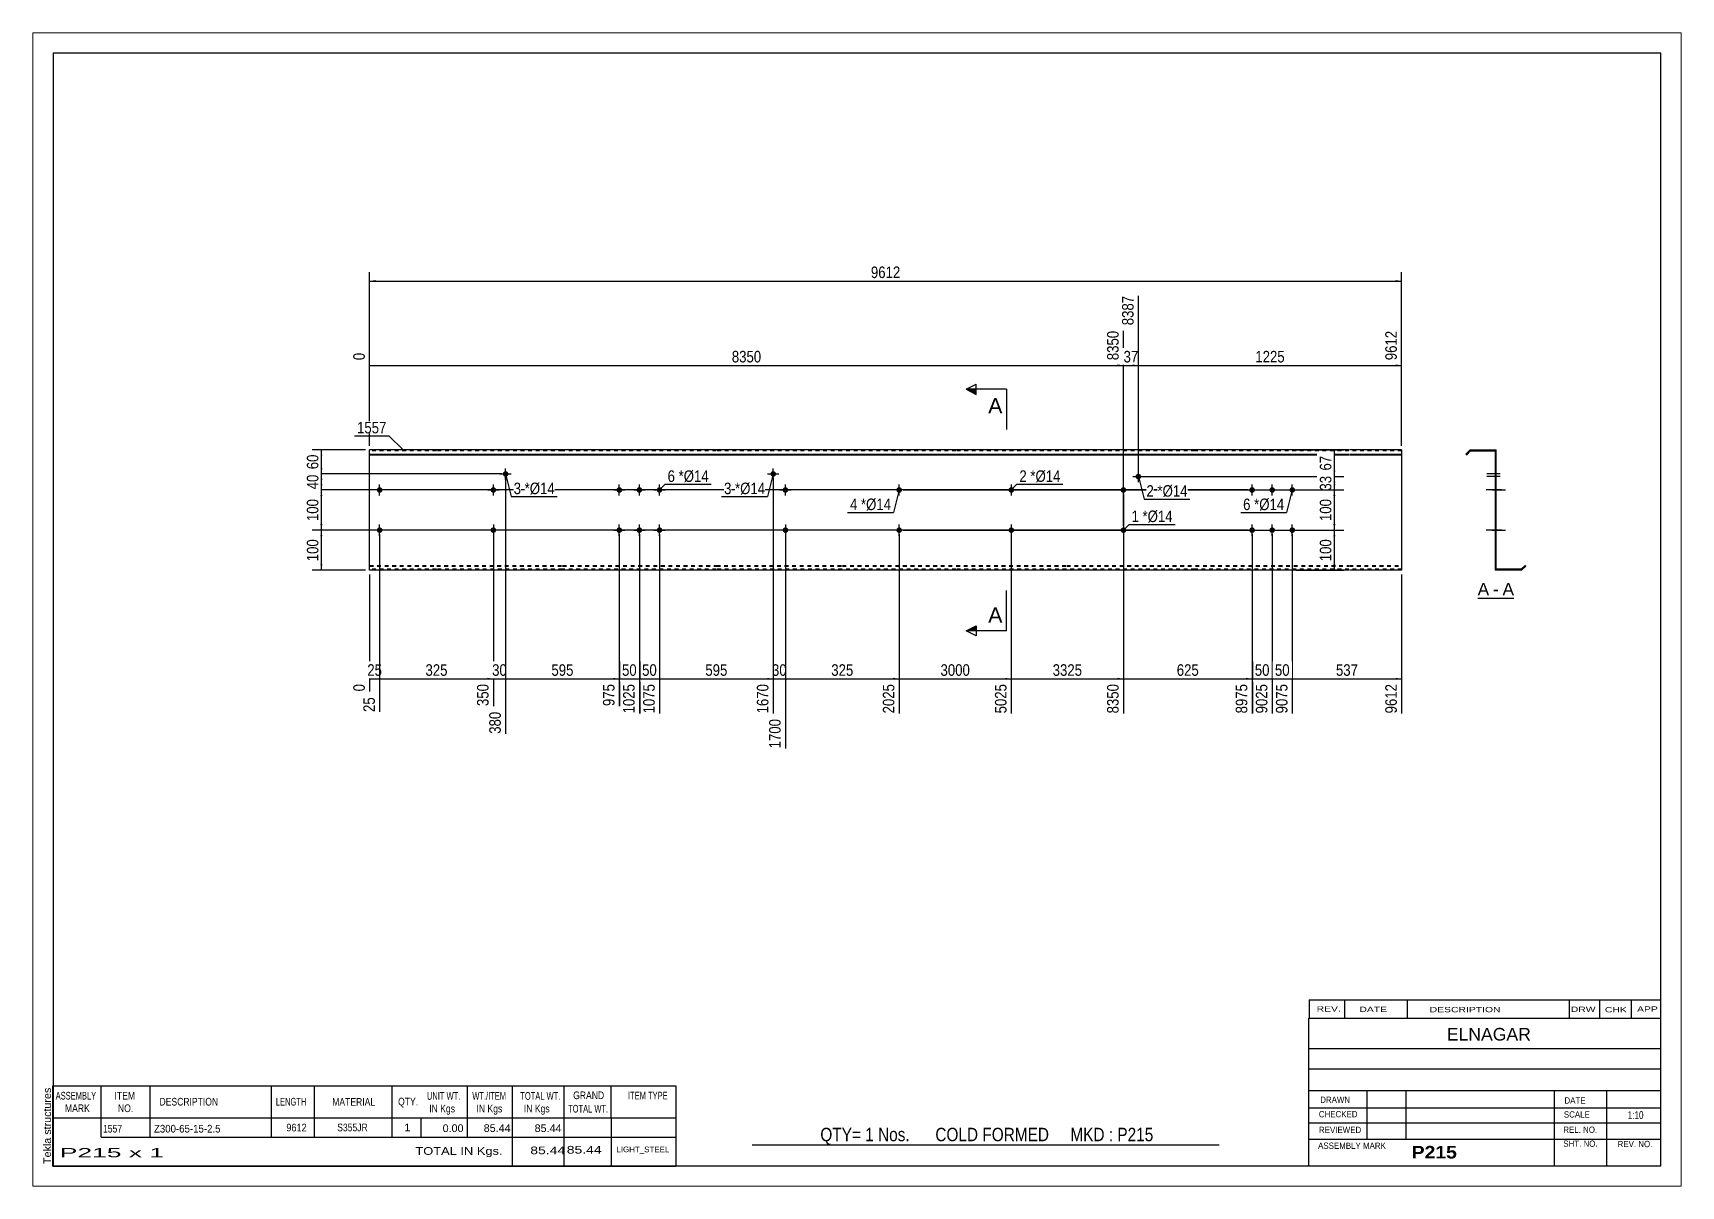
# Paper-space layout 'Layout1' of a CAD drawing. Header units: millimetres. Extents: x 0 to 410, y 0 to 287.
# The model-space entities are those that its viewports show. They can reach past a viewport. Long polylines and large blocks are cut down to what shows.
import ezdxf

# ---------------------------------------------------------------- set-up
doc = ezdxf.new("R2010")
doc.units = ezdxf.units.MM
doc.linetypes.add('DXK_LINE_DOT1', pattern=[1.8814, 0.9407, -0.9407])
doc.layers.add('Viewport layer', color=7, linetype='Continuous', plot=False)
doc.styles.add('Arial', font='ARIAL.TTF', dxfattribs={"height": 0.2})
doc.styles.add('Arial Bold', font='ARIALBD.TTF', dxfattribs={"height": 0.2})
doc.styles.add('Arial Narrow', font='ARIALN.TTF', dxfattribs={"height": 0.2})

# ---------------------------------------------------------------- blocks, each defined once
blk = doc.blocks.new('Unknown-627192077-2045')
at = {"color": 5, "linetype": 'Continuous'}
for p, q in [((321.25, 113.75), (-78.75, 113.75)), ((-78.75, 113.75), (-78.75, -163.25)), ((321.25, -163.25), (321.25, 113.75)), ((-78.75, -163.25), (321.25, -163.25))]:
    blk.add_line(p, q, dxfattribs=at)
at = {"color": 174, "linetype": 'Continuous', "style": 'Arial'}
blk.add_text('Tekla structures', height=1.9102, rotation=90, dxfattribs=at).set_placement((-79.25, -162.75))
blk = doc.blocks.new('Unknown-627192077-12 - 1239')
at = {"color": 7, "linetype": 'Continuous'}
blk.add_line((275.66, -21.95), (284.69, -21.95), dxfattribs=at)
at = {"color": 0, "linetype": 'Continuous'}
blk.add_wipeout([(278.51, -21.2), (278.51, -18), (275.66, -18), (275.66, -21.2)], dxfattribs=at)
blk.add_wipeout([(280.89, -21.2), (280.89, -18), (279.47, -18), (279.47, -21.2)], dxfattribs=at)
at = {"color": 96, "linetype": 'Continuous', "style": 'Arial'}
blk.add_text('A', height=3.06, dxfattribs=at).set_placement((275.66, -21.2))
at = {"color": 0, "linetype": 'Continuous'}
blk.add_wipeout([(284.69, -21.2), (284.69, -18), (281.85, -18), (281.85, -21.2)], dxfattribs=at)
at = {"color": 96, "linetype": 'Continuous', "style": 'Arial'}
for s, p in [('-', (279.47, -21.2)), ('A', (281.85, -21.2))]:
    blk.add_text(s, height=3.06, dxfattribs=at).set_placement(p)
blk = doc.blocks.new('Bolt-627192077-1223 - 1203')
at = {"linetype": 'Continuous'}
blk.add_hatch(color=3, dxfattribs=at).paths.add_polyline_path([(99.71, 8.98, -1), (101.11, 8.98, -1)])
at = {"color": 3, "linetype": 'Continuous'}
for p, q in [((99.01, 8.98), (101.81, 8.98)), ((100.41, 7.58), (100.41, 10.38))]:
    blk.add_line(p, q, dxfattribs=at)
blk = doc.blocks.new('Part-627192077-1218 - 1203')
at = {"color": 2, "linetype": 'Continuous'}
for p, q in [((0, -15), (0, 15)), ((16.6, 15), (0, 15)), ((0, 13.94), (16.6, 13.94)), ((0, 13.76), (16.6, 13.76)), ((47.92, 15), (16.7, 15)), ((16.7, 13.94), (47.92, 13.94)), ((16.7, 13.76), (47.92, 13.76)), ((86.22, 15), (48.02, 15)), ((48.02, 13.94), (86.22, 13.94)), ((48.02, 13.76), (86.22, 13.76)), ((117.54, 15), (86.32, 15)), ((86.32, 13.94), (117.54, 13.94)), ((86.32, 13.76), (117.54, 13.76)), ((145.84, 15), (117.64, 15)), ((117.64, 13.94), (145.84, 13.94)), ((117.64, 13.76), (145.84, 13.76)), ((173.34, 15), (145.94, 15)), ((145.94, 13.94), (173.34, 13.94)), ((145.94, 13.76), (173.34, 13.76)), ((205.35, 15), (173.44, 15)), ((173.44, 13.94), (205.35, 13.94)), ((173.44, 13.76), (205.35, 13.76)), ((243.64, 15), (205.45, 15)), ((205.45, 13.94), (243.64, 13.94)), ((205.45, 13.76), (243.64, 13.76)), ((256.74, 15), (243.74, 15)), ((243.74, 13.94), (256.74, 13.94)), ((243.74, 13.76), (256.74, 13.76)), ((256.74, 15), (256.74, 13.94)), ((256.74, 13.94), (256.74, -15)), ((16.6, -15), (0, -15)), ((47.92, -15), (16.7, -15)), ((86.22, -15), (48.02, -15)), ((117.54, -15), (86.32, -15)), ((145.84, -15), (117.64, -15)), ((173.34, -15), (145.94, -15)), ((205.35, -15), (173.44, -15)), ((243.64, -15), (205.45, -15)), ((256.74, -15), (243.74, -15))]:
    blk.add_line(p, q, dxfattribs=at)
at = {"color": 7, "linetype": 'DXK_LINE_DOT1'}
for p, q in [((16.6, 14.75), (0, 14.75)), ((47.92, 14.75), (16.7, 14.75)), ((86.22, 14.75), (48.02, 14.75)), ((117.54, 14.75), (86.32, 14.75)), ((145.84, 14.75), (117.64, 14.75)), ((173.34, 14.75), (145.94, 14.75)), ((205.35, 14.75), (173.44, 14.75)), ((243.64, 14.75), (205.45, 14.75)), ((256.74, 14.75), (243.74, 14.75)), ((0, -13.76), (16.6, -13.76)), ((0, -13.94), (16.6, -13.94)), ((16.6, -14.75), (0, -14.75)), ((16.7, -13.76), (47.92, -13.76)), ((16.7, -13.94), (47.92, -13.94)), ((47.92, -14.75), (16.7, -14.75)), ((48.02, -13.76), (86.22, -13.76)), ((48.02, -13.94), (86.22, -13.94)), ((86.22, -14.75), (48.02, -14.75)), ((86.32, -13.76), (117.54, -13.76)), ((86.32, -13.94), (117.54, -13.94)), ((117.54, -14.75), (86.32, -14.75)), ((117.64, -13.76), (145.84, -13.76)), ((117.64, -13.94), (145.84, -13.94)), ((145.84, -14.75), (117.64, -14.75)), ((145.94, -13.76), (173.34, -13.76)), ((145.94, -13.94), (173.34, -13.94)), ((173.34, -14.75), (145.94, -14.75)), ((173.44, -13.76), (205.35, -13.76)), ((173.44, -13.94), (205.35, -13.94)), ((205.35, -14.75), (173.44, -14.75)), ((205.45, -13.76), (243.64, -13.76)), ((205.45, -13.94), (243.64, -13.94)), ((243.64, -14.75), (205.45, -14.75)), ((243.74, -13.76), (256.74, -13.76)), ((243.74, -13.94), (256.74, -13.94)), ((256.74, -14.75), (243.74, -14.75))]:
    blk.add_line(p, q, dxfattribs=at)
blk = doc.blocks.new('Bolt-627192077-1219 - 1203')
at = {"linetype": 'Continuous'}
for points in [[(218.84, 5, -1), (220.24, 5, -1)], [(223.84, 5, -1), (225.24, 5, -1)], [(228.84, 5, -1), (230.24, 5, -1)], [(218.84, -5, -1), (220.24, -5, -1)], [(223.84, -5, -1), (225.24, -5, -1)], [(228.84, -5, -1), (230.24, -5, -1)]]:
    blk.add_hatch(color=3, dxfattribs=at).paths.add_polyline_path(points)
at = {"color": 3, "linetype": 'Continuous'}
for p, q in [((218.14, 5), (220.94, 5)), ((219.54, 3.6), (219.54, 6.4)), ((223.14, 5), (225.94, 5)), ((224.54, 3.6), (224.54, 6.4)), ((228.14, 5), (230.94, 5)), ((229.54, 3.6), (229.54, 6.4)), ((219.54, -6.4), (219.54, -3.6)), ((224.54, -6.4), (224.54, -3.6)), ((229.54, -6.4), (229.54, -3.6)), ((218.14, -5), (220.94, -5)), ((223.14, -5), (225.94, -5)), ((228.14, -5), (230.94, -5))]:
    blk.add_line(p, q, dxfattribs=at)
blk = doc.blocks.new('Bolt-627192077-1220 - 1203')
at = {"linetype": 'Continuous'}
blk.add_hatch(color=3, dxfattribs=at).paths.add_polyline_path([(190.55, 8.34, -1), (191.95, 8.34, -1)])
at = {"color": 3, "linetype": 'Continuous'}
for p, q in [((189.85, 8.34), (192.65, 8.34)), ((191.25, 6.94), (191.25, 9.74))]:
    blk.add_line(p, q, dxfattribs=at)
blk = doc.blocks.new('Bolt-627192077-1221 - 1203')
at = {"linetype": 'Continuous'}
blk.add_hatch(color=3, dxfattribs=at).paths.add_polyline_path([(31.49, -5, -1), (30.09, -5, -1)])
at = {"color": 3, "linetype": 'Continuous'}
for p, q in [((30.79, -3.6), (30.79, -6.4)), ((32.19, -5), (29.39, -5))]:
    blk.add_line(p, q, dxfattribs=at)
blk = doc.blocks.new('Bolt-627192077-1222 - 1203')
at = {"linetype": 'Continuous'}
for points in [[(61.42, 5, -1), (62.82, 5, -1)], [(66.42, 5, -1), (67.82, 5, -1)], [(71.42, 5, -1), (72.82, 5, -1)], [(61.42, -5, -1), (62.82, -5, -1)], [(66.42, -5, -1), (67.82, -5, -1)], [(71.42, -5, -1), (72.82, -5, -1)]]:
    blk.add_hatch(color=3, dxfattribs=at).paths.add_polyline_path(points)
at = {"color": 3, "linetype": 'Continuous'}
for p, q in [((60.72, 5), (63.52, 5)), ((62.12, 3.6), (62.12, 6.4)), ((65.72, 5), (68.52, 5)), ((67.12, 3.6), (67.12, 6.4)), ((70.72, 5), (73.52, 5)), ((72.12, 3.6), (72.12, 6.4)), ((62.12, -6.4), (62.12, -3.6)), ((67.12, -6.4), (67.12, -3.6)), ((72.12, -6.4), (72.12, -3.6)), ((60.72, -5), (63.52, -5)), ((65.72, -5), (68.52, -5)), ((70.72, -5), (73.52, -5))]:
    blk.add_line(p, q, dxfattribs=at)
blk = doc.blocks.new('Bolt-627192077-1224 - 1203')
at = {"linetype": 'Continuous'}
blk.add_hatch(color=3, dxfattribs=at).paths.add_polyline_path([(30.09, 5, -1), (31.49, 5, -1)])
at = {"color": 3, "linetype": 'Continuous'}
for p, q in [((29.39, 5), (32.19, 5)), ((30.79, 3.6), (30.79, 6.4))]:
    blk.add_line(p, q, dxfattribs=at)
blk = doc.blocks.new('Bolt-627192077-1225 - 1203')
at = {"linetype": 'Continuous'}
for points in [[(160.34, 5, -1), (158.94, 5, -1)], [(160.34, -5, -1), (158.94, -5, -1)]]:
    blk.add_hatch(color=3, dxfattribs=at).paths.add_polyline_path(points)
at = {"color": 3, "linetype": 'Continuous'}
for p, q in [((161.04, 5), (158.24, 5)), ((159.64, 6.4), (159.64, 3.6)), ((159.64, -3.6), (159.64, -6.4)), ((161.04, -5), (158.24, -5))]:
    blk.add_line(p, q, dxfattribs=at)
blk = doc.blocks.new('Bolt-627192077-1226 - 1203')
at = {"linetype": 'Continuous'}
blk.add_hatch(color=3, dxfattribs=at).paths.add_polyline_path([(33.13, 8.98, -1), (34.53, 8.98, -1)])
at = {"color": 3, "linetype": 'Continuous'}
for p, q in [((32.43, 8.98), (35.23, 8.98)), ((33.83, 7.58), (33.83, 10.38))]:
    blk.add_line(p, q, dxfattribs=at)
blk = doc.blocks.new('Bolt-627192077-1227 - 1203')
at = {"linetype": 'Continuous'}
blk.add_hatch(color=3, dxfattribs=at).paths.add_polyline_path([(102.75, 5, -1), (104.15, 5, -1)])
at = {"color": 3, "linetype": 'Continuous'}
for p, q in [((102.05, 5), (104.85, 5)), ((103.45, 3.6), (103.45, 6.4))]:
    blk.add_line(p, q, dxfattribs=at)
blk = doc.blocks.new('Bolt-627192077-1228 - 1203')
at = {"linetype": 'Continuous'}
blk.add_hatch(color=3, dxfattribs=at).paths.add_polyline_path([(104.15, -5, -1), (102.75, -5, -1)])
at = {"color": 3, "linetype": 'Continuous'}
for p, q in [((103.45, -3.6), (103.45, -6.4)), ((104.85, -5), (102.05, -5))]:
    blk.add_line(p, q, dxfattribs=at)
blk = doc.blocks.new('Bolt-627192077-1229 - 1203')
at = {"linetype": 'Continuous'}
for points in [[(1.8, 5, -1), (3.2, 5, -1)], [(131.04, 5, -1), (132.44, 5, -1)]]:
    blk.add_hatch(color=3, dxfattribs=at).paths.add_polyline_path(points)
at = {"color": 3, "linetype": 'Continuous'}
for p, q in [((3.9, 5), (1.1, 5)), ((2.5, 3.6), (2.5, 6.4)), ((133.14, 5), (130.34, 5)), ((131.74, 3.6), (131.74, 6.4))]:
    blk.add_line(p, q, dxfattribs=at)
blk = doc.blocks.new('Bolt-627192077-1230 - 1203')
at = {"linetype": 'Continuous'}
for points in [[(1.8, -5, -1), (3.2, -5, -1)], [(131.04, -5, -1), (132.44, -5, -1)]]:
    blk.add_hatch(color=3, dxfattribs=at).paths.add_polyline_path(points)
at = {"color": 3, "linetype": 'Continuous'}
for p, q in [((2.5, -6.4), (2.5, -3.6)), ((131.74, -6.4), (131.74, -3.6)), ((3.9, -5), (1.1, -5)), ((133.14, -5), (130.34, -5))]:
    blk.add_line(p, q, dxfattribs=at)
blk = doc.blocks.new('Bolt-627192077-1231 - 1203')
at = {"linetype": 'Continuous'}
blk.add_hatch(color=3, dxfattribs=at).paths.add_polyline_path([(186.83, 5, -1), (188.23, 5, -1)])
at = {"color": 3, "linetype": 'Continuous'}
for p, q in [((186.13, 5), (188.93, 5)), ((187.53, 3.6), (187.53, 6.4))]:
    blk.add_line(p, q, dxfattribs=at)
blk = doc.blocks.new('Bolt-627192077-1232 - 1203')
at = {"linetype": 'Continuous'}
blk.add_hatch(color=3, dxfattribs=at).paths.add_polyline_path([(188.23, -5, -1), (186.83, -5, -1)])
at = {"color": 3, "linetype": 'Continuous'}
for p, q in [((187.53, -3.6), (187.53, -6.4)), ((188.93, -5), (186.13, -5))]:
    blk.add_line(p, q, dxfattribs=at)
blk = doc.blocks.new('Part-627192077-1241 - 1239')
at = {"color": 2, "linetype": 'Continuous'}
for p, q in [((273.8, 15), (272.74, 13.94)), ((272.74, 13.94), (272.92, 13.76)), ((272.92, 13.76), (273.91, 14.75)), ((273.8, 15), (280.3, 15)), ((273.91, 14.75), (280.05, 14.75)), ((280.05, 14.75), (280.05, -15)), ((280.3, -14.75), (280.3, 15)), ((286.55, -15), (280.05, -15)), ((286.45, -14.75), (280.3, -14.75)), ((287.44, -13.76), (286.45, -14.75)), ((286.55, -15), (287.61, -13.94)), ((287.61, -13.94), (287.44, -13.76))]:
    blk.add_line(p, q, dxfattribs=at)
blk = doc.blocks.new('Bolt-627192077-1242 - 1239')
at = {"linetype": 'Continuous'}
for points in [[(280.05, 5.7), (280.05, 4.3), (280.3, 4.3), (280.3, 5.7)], [(280.05, 5.7), (280.05, 4.3), (280.3, 4.3), (280.3, 5.7)], [(280.05, 5.7), (280.05, 4.3), (280.3, 4.3), (280.3, 5.7)], [(280.05, -4.3), (280.05, -5.7), (280.3, -5.7), (280.3, -4.3)], [(280.05, -4.3), (280.05, -5.7), (280.3, -5.7), (280.3, -4.3)], [(280.05, -4.3), (280.05, -5.7), (280.3, -5.7), (280.3, -4.3)]]:
    blk.add_hatch(color=3, dxfattribs=at).paths.add_polyline_path(points)
at = {"color": 3, "linetype": 'Continuous'}
for p, q in [((281.6, 5), (277.8, 5)), ((281.6, 5), (277.8, 5)), ((281.6, 5), (277.8, 5)), ((280.3, 5.7), (280.05, 5.7)), ((280.3, 5.7), (280.05, 5.7)), ((280.3, 5.7), (280.05, 5.7)), ((280.3, 4.3), (280.05, 4.3)), ((280.3, 4.3), (280.05, 4.3)), ((280.3, 4.3), (280.05, 4.3)), ((281.6, -5), (277.8, -5)), ((281.6, -5), (277.8, -5)), ((281.6, -5), (277.8, -5)), ((280.3, -4.3), (280.05, -4.3)), ((280.3, -4.3), (280.05, -4.3)), ((280.3, -4.3), (280.05, -4.3)), ((280.3, -5.7), (280.05, -5.7)), ((280.3, -5.7), (280.05, -5.7)), ((280.3, -5.7), (280.05, -5.7))]:
    blk.add_line(p, q, dxfattribs=at)
blk = doc.blocks.new('Bolt-627192077-1243 - 1239')
at = {"linetype": 'Continuous'}
blk.add_hatch(color=3, dxfattribs=at).paths.add_polyline_path([(280.05, 9.04), (280.05, 7.64), (280.3, 7.64), (280.3, 9.04)])
at = {"color": 3, "linetype": 'Continuous'}
for p, q in [((281.25, 8.34), (277.95, 8.34)), ((280.3, 9.04), (280.05, 9.04)), ((280.3, 7.64), (280.05, 7.64))]:
    blk.add_line(p, q, dxfattribs=at)
blk = doc.blocks.new('Bolt-627192077-1244 - 1239')
at = {"linetype": 'Continuous'}
blk.add_hatch(color=3, dxfattribs=at).paths.add_polyline_path([(280.3, -5.7), (280.3, -4.3), (280.05, -4.3), (280.05, -5.7)])
at = {"color": 3, "linetype": 'Continuous'}
for p, q in [((280.3, -4.3), (280.05, -4.3)), ((281.1, -5), (280.05, -5)), ((280.3, -5.7), (280.05, -5.7))]:
    blk.add_line(p, q, dxfattribs=at)
blk = doc.blocks.new('Bolt-627192077-1245 - 1239')
at = {"linetype": 'Continuous'}
for points in [[(280.05, 5.7), (280.05, 4.3), (280.3, 4.3), (280.3, 5.7)], [(280.05, 5.7), (280.05, 4.3), (280.3, 4.3), (280.3, 5.7)], [(280.05, 5.7), (280.05, 4.3), (280.3, 4.3), (280.3, 5.7)], [(280.05, -4.3), (280.05, -5.7), (280.3, -5.7), (280.3, -4.3)], [(280.05, -4.3), (280.05, -5.7), (280.3, -5.7), (280.3, -4.3)], [(280.05, -4.3), (280.05, -5.7), (280.3, -5.7), (280.3, -4.3)]]:
    blk.add_hatch(color=3, dxfattribs=at).paths.add_polyline_path(points)
at = {"color": 3, "linetype": 'Continuous'}
for p, q in [((281.6, 5), (277.8, 5)), ((281.6, 5), (277.8, 5)), ((281.6, 5), (277.8, 5)), ((280.3, 5.7), (280.05, 5.7)), ((280.3, 5.7), (280.05, 5.7)), ((280.3, 5.7), (280.05, 5.7)), ((280.3, 4.3), (280.05, 4.3)), ((280.3, 4.3), (280.05, 4.3)), ((280.3, 4.3), (280.05, 4.3)), ((281.6, -5), (277.8, -5)), ((281.6, -5), (277.8, -5)), ((281.6, -5), (277.8, -5)), ((280.3, -4.3), (280.05, -4.3)), ((280.3, -4.3), (280.05, -4.3)), ((280.3, -4.3), (280.05, -4.3)), ((280.3, -5.7), (280.05, -5.7)), ((280.3, -5.7), (280.05, -5.7)), ((280.3, -5.7), (280.05, -5.7))]:
    blk.add_line(p, q, dxfattribs=at)
blk = doc.blocks.new('Bolt-627192077-1246 - 1239')
at = {"linetype": 'Continuous'}
blk.add_hatch(color=3, dxfattribs=at).paths.add_polyline_path([(280.05, 9.68), (280.05, 8.28), (280.3, 8.28), (280.3, 9.68)])
at = {"color": 3, "linetype": 'Continuous'}
for p, q in [((281.23, 8.98), (277.93, 8.98)), ((280.3, 9.68), (280.05, 9.68)), ((280.3, 8.28), (280.05, 8.28))]:
    blk.add_line(p, q, dxfattribs=at)
blk = doc.blocks.new('Bolt-627192077-1247 - 1239')
at = {"linetype": 'Continuous'}
blk.add_hatch(color=3, dxfattribs=at).paths.add_polyline_path([(280.05, 5.7), (280.05, 4.3), (280.3, 4.3), (280.3, 5.7)])
at = {"color": 3, "linetype": 'Continuous'}
for p, q in [((281.23, 5), (277.93, 5)), ((280.3, 5.7), (280.05, 5.7)), ((280.3, 4.3), (280.05, 4.3))]:
    blk.add_line(p, q, dxfattribs=at)
blk = doc.blocks.new('Bolt-627192077-1248 - 1239')
at = {"linetype": 'Continuous'}
for points in [[(280.3, 4.3), (280.3, 5.7), (280.05, 5.7), (280.05, 4.3)], [(280.3, -5.7), (280.3, -4.3), (280.05, -4.3), (280.05, -5.7)]]:
    blk.add_hatch(color=3, dxfattribs=at).paths.add_polyline_path(points)
at = {"color": 3, "linetype": 'Continuous'}
for p, q in [((280.3, 5), (278.05, 5)), ((280.3, 5.7), (280.05, 5.7)), ((280.3, 4.3), (280.05, 4.3)), ((280.3, -5), (278.05, -5)), ((280.3, -4.3), (280.05, -4.3)), ((280.3, -5.7), (280.05, -5.7))]:
    blk.add_line(p, q, dxfattribs=at)
blk = doc.blocks.new('Bolt-627192077-1249 - 1239')
at = {"linetype": 'Continuous'}
blk.add_hatch(color=3, dxfattribs=at).paths.add_polyline_path([(280.05, 9.68), (280.05, 8.28), (280.3, 8.28), (280.3, 9.68)])
at = {"color": 3, "linetype": 'Continuous'}
for p, q in [((281.23, 8.98), (277.93, 8.98)), ((280.3, 9.68), (280.05, 9.68)), ((280.3, 8.28), (280.05, 8.28))]:
    blk.add_line(p, q, dxfattribs=at)
blk = doc.blocks.new('Bolt-627192077-1250 - 1239')
at = {"linetype": 'Continuous'}
blk.add_hatch(color=3, dxfattribs=at).paths.add_polyline_path([(280.05, 5.7), (280.05, 4.3), (280.3, 4.3), (280.3, 5.7)])
at = {"color": 3, "linetype": 'Continuous'}
for p, q in [((281.23, 5), (277.93, 5)), ((280.3, 5.7), (280.05, 5.7)), ((280.3, 4.3), (280.05, 4.3))]:
    blk.add_line(p, q, dxfattribs=at)
blk = doc.blocks.new('Bolt-627192077-1251 - 1239')
at = {"linetype": 'Continuous'}
blk.add_hatch(color=3, dxfattribs=at).paths.add_polyline_path([(280.3, -5.7), (280.3, -4.3), (280.05, -4.3), (280.05, -5.7)])
at = {"color": 3, "linetype": 'Continuous'}
for p, q in [((280.3, -4.3), (280.05, -4.3)), ((281.1, -5), (280.05, -5)), ((280.3, -5.7), (280.05, -5.7))]:
    blk.add_line(p, q, dxfattribs=at)
blk = doc.blocks.new('Bolt-627192077-1252 - 1239')
at = {"linetype": 'Continuous'}
blk.add_hatch(color=3, dxfattribs=at).paths.add_polyline_path([(280.05, 5.7), (280.05, 4.3), (280.3, 4.3), (280.3, 5.7)])
blk.add_hatch(color=3, dxfattribs=at).paths.add_polyline_path([(280.05, 5.7), (280.05, 4.3), (280.3, 4.3), (280.3, 5.7)])
at = {"color": 3, "linetype": 'Continuous'}
for p, q in [((279.25, 5), (282.55, 5)), ((279.25, 5), (282.55, 5)), ((280.05, 5.7), (280.3, 5.7)), ((280.05, 5.7), (280.3, 5.7)), ((280.05, 4.3), (280.3, 4.3)), ((280.05, 4.3), (280.3, 4.3))]:
    blk.add_line(p, q, dxfattribs=at)
blk = doc.blocks.new('Bolt-627192077-1253 - 1239')
at = {"linetype": 'Continuous'}
blk.add_hatch(color=3, dxfattribs=at).paths.add_polyline_path([(280.05, -4.3), (280.05, -5.7), (280.3, -5.7), (280.3, -4.3)])
blk.add_hatch(color=3, dxfattribs=at).paths.add_polyline_path([(280.05, -4.3), (280.05, -5.7), (280.3, -5.7), (280.3, -4.3)])
at = {"color": 3, "linetype": 'Continuous'}
for p, q in [((279.25, -5), (282.55, -5)), ((279.25, -5), (282.55, -5)), ((280.05, -4.3), (280.3, -4.3)), ((280.05, -4.3), (280.3, -4.3)), ((280.05, -5.7), (280.3, -5.7)), ((280.05, -5.7), (280.3, -5.7))]:
    blk.add_line(p, q, dxfattribs=at)
blk = doc.blocks.new('Bolt-627192077-1254 - 1239')
at = {"linetype": 'Continuous'}
blk.add_hatch(color=3, dxfattribs=at).paths.add_polyline_path([(280.05, 5.7), (280.05, 4.3), (280.3, 4.3), (280.3, 5.7)])
at = {"color": 3, "linetype": 'Continuous'}
for p, q in [((281.25, 5), (277.95, 5)), ((280.3, 5.7), (280.05, 5.7)), ((280.3, 4.3), (280.05, 4.3))]:
    blk.add_line(p, q, dxfattribs=at)
blk = doc.blocks.new('Bolt-627192077-1255 - 1239')
at = {"linetype": 'Continuous'}
blk.add_hatch(color=3, dxfattribs=at).paths.add_polyline_path([(280.3, -5.7), (280.3, -4.3), (280.05, -4.3), (280.05, -5.7)])
at = {"color": 3, "linetype": 'Continuous'}
for p, q in [((280.3, -4.3), (280.05, -4.3)), ((281.1, -5), (280.05, -5)), ((280.3, -5.7), (280.05, -5.7))]:
    blk.add_line(p, q, dxfattribs=at)
blk = doc.blocks.new('StraightDimension-627192077-1279 - 1203')
at = {"linetype": 'Continuous'}
blk.add_hatch(color=7, dxfattribs=at).paths.add_polyline_path([(70.62, -41.75), (72.12, -42), (70.62, -42.25)])
at = {"color": 7, "linetype": 'Continuous'}
for p, q in [((67.12, -6), (67.12, -50.61)), ((72.12, -6), (72.12, -50.61)), ((67.12, -42), (72.12, -42))]:
    blk.add_line(p, q, dxfattribs=at)
at = {"color": 0}
blk.add_wipeout([(72.05, -41.85), (72.05, -37.65), (67.19, -37.65), (67.19, -41.85)], dxfattribs=at)
at = {"color": 0, "linetype": 'Continuous'}
blk.add_wipeout([(71.52, -42.7), (67.32, -42.7), (67.32, -51.21), (71.52, -51.21)], dxfattribs=at)
at = {"color": 3, "style": 'Arial Narrow'}
blk.add_text('50', height=2.863, dxfattribs=at).set_placement((67.79, -41.25))
at = {"color": 3, "linetype": 'Continuous', "style": 'Arial Narrow'}
blk.add_text('1075', height=2.863, rotation=90.0002, dxfattribs=at).set_placement((70.92, -50.61))
blk = doc.blocks.new('StraightDimension-627192077-1353 - 1203')
at = {"linetype": 'Continuous'}
for points in [[(-12.25, 3.5), (-12, 5), (-11.75, 3.5)], [(-11.75, -3.5), (-12, -5), (-12.25, -3.5)]]:
    blk.add_hatch(color=7, dxfattribs=at).paths.add_polyline_path(points)
at = {"color": 7, "linetype": 'Continuous'}
for p, q in [((218.54, 5), (-14.25, 5)), ((-12, -5), (-12, 5)), ((218.54, -5), (-14.25, -5))]:
    blk.add_line(p, q, dxfattribs=at)
at = {"color": 0}
blk.add_wipeout([(-12.15, 3.34), (-16.35, 3.34), (-16.35, -3.34), (-12.15, -3.34)], dxfattribs=at)
at = {"color": 3, "style": 'Arial Narrow'}
blk.add_text('100', height=2.863, rotation=90.0002, dxfattribs=at).set_placement((-12.75, -2.74))
blk = doc.blocks.new('StraightDimension-627192077-1284 - 1203')
at = {"linetype": 'Continuous'}
blk.add_hatch(color=7, dxfattribs=at).paths.add_polyline_path([(1, -41.75), (2.5, -42), (1, -42.25)])
at = {"color": 7, "linetype": 'Continuous'}
for p, q in [((2.5, -6), (2.5, -50.26)), ((0, -16), (0, -45.13)), ((0, -42), (2.5, -42))]:
    blk.add_line(p, q, dxfattribs=at)
at = {"color": 0}
blk.add_wipeout([(3.68, -41.85), (3.68, -37.65), (-1.18, -37.65), (-1.18, -41.85)], dxfattribs=at)
at = {"color": 0, "linetype": 'Continuous'}
blk.add_wipeout([(1.9, -46), (-2.3, -46), (-2.3, -50.86), (1.9, -50.86)], dxfattribs=at)
blk.add_wipeout([(-0.6, -42.7), (-4.8, -42.7), (-4.8, -45.73), (-0.6, -45.73)], dxfattribs=at)
at = {"color": 3, "style": 'Arial Narrow'}
blk.add_text('25', height=2.863, dxfattribs=at).set_placement((-0.58, -41.25))
at = {"color": 3, "linetype": 'Continuous', "style": 'Arial Narrow'}
for s, height, p in [('0', 2.86, (-1.2, -45.13)), ('25', 2.863, (1.3, -50.26))]:
    blk.add_text(s, height=height, rotation=90.0002, dxfattribs=at).set_placement(p)
blk = doc.blocks.new('StraightDimension-627192077-1283 - 1203')
at = {"linetype": 'Continuous'}
blk.add_hatch(color=7, dxfattribs=at).paths.add_polyline_path([(29.29, -41.75), (30.79, -42), (29.29, -42.25)])
at = {"color": 7, "linetype": 'Continuous'}
for p, q in [((2.5, -6), (2.5, -50.26)), ((30.79, -6), (30.79, -48.78)), ((2.5, -42), (30.79, -42))]:
    blk.add_line(p, q, dxfattribs=at)
at = {"color": 0}
blk.add_wipeout([(19.99, -41.85), (19.99, -37.65), (13.3, -37.65), (13.3, -41.85)], dxfattribs=at)
at = {"color": 0, "linetype": 'Continuous'}
blk.add_wipeout([(30.19, -42.7), (25.99, -42.7), (25.99, -49.38), (30.19, -49.38)], dxfattribs=at)
at = {"color": 3, "style": 'Arial Narrow'}
blk.add_text('325', height=2.863, dxfattribs=at).set_placement((13.9, -41.25))
at = {"color": 3, "linetype": 'Continuous', "style": 'Arial Narrow'}
blk.add_text('350', height=2.863, rotation=90.0002, dxfattribs=at).set_placement((29.59, -48.78))
blk = doc.blocks.new('StraightDimension-627192077-1282 - 1203')
at = {"linetype": 'Continuous'}
blk.add_hatch(color=7, dxfattribs=at).paths.add_polyline_path([(32.33, -41.75), (33.83, -42), (32.33, -42.25)])
at = {"color": 7, "linetype": 'Continuous'}
for p, q in [((33.83, 7.98), (33.83, -55.68)), ((30.79, -6), (30.79, -48.78)), ((30.79, -42), (33.83, -42))]:
    blk.add_line(p, q, dxfattribs=at)
at = {"color": 0}
blk.add_wipeout([(34.74, -41.85), (34.74, -37.65), (29.88, -37.65), (29.88, -41.85)], dxfattribs=at)
at = {"color": 0, "linetype": 'Continuous'}
blk.add_wipeout([(33.23, -49.6), (29.03, -49.6), (29.03, -56.28), (33.23, -56.28)], dxfattribs=at)
at = {"color": 3, "style": 'Arial Narrow'}
blk.add_text('30', height=2.863, dxfattribs=at).set_placement((30.48, -41.25))
at = {"color": 3, "linetype": 'Continuous', "style": 'Arial Narrow'}
blk.add_text('380', height=2.863, rotation=90.0002, dxfattribs=at).set_placement((32.63, -55.68))
blk = doc.blocks.new('StraightDimension-627192077-1280 - 1203')
at = {"linetype": 'Continuous'}
blk.add_hatch(color=7, dxfattribs=at).paths.add_polyline_path([(65.62, -41.75), (67.12, -42), (65.62, -42.25)])
at = {"color": 7, "linetype": 'Continuous'}
for p, q in [((62.12, -6), (62.12, -48.78)), ((67.12, -6), (67.12, -50.61)), ((62.12, -42), (67.12, -42))]:
    blk.add_line(p, q, dxfattribs=at)
at = {"color": 0}
blk.add_wipeout([(67.05, -41.85), (67.05, -37.65), (62.19, -37.65), (62.19, -41.85)], dxfattribs=at)
at = {"color": 0, "linetype": 'Continuous'}
blk.add_wipeout([(66.52, -42.7), (62.32, -42.7), (62.32, -51.21), (66.52, -51.21)], dxfattribs=at)
at = {"color": 3, "style": 'Arial Narrow'}
blk.add_text('50', height=2.863, dxfattribs=at).set_placement((62.79, -41.25))
at = {"color": 3, "linetype": 'Continuous', "style": 'Arial Narrow'}
blk.add_text('1025', height=2.863, rotation=90.0002, dxfattribs=at).set_placement((65.92, -50.61))
blk = doc.blocks.new('StraightDimension-627192077-1354 - 1203')
at = {"linetype": 'Continuous'}
for points in [[(-12.25, -6.5), (-12, -5), (-11.75, -6.5)], [(-11.75, -13.5), (-12, -15), (-12.25, -13.5)]]:
    blk.add_hatch(color=7, dxfattribs=at).paths.add_polyline_path(points)
at = {"color": 7, "linetype": 'Continuous'}
for p, q in [((218.54, -5), (-14.25, -5)), ((-12, -15), (-12, -5)), ((-1, -15), (-14.25, -15))]:
    blk.add_line(p, q, dxfattribs=at)
at = {"color": 0}
blk.add_wipeout([(-12.15, -6.66), (-16.35, -6.66), (-16.35, -13.34), (-12.15, -13.34)], dxfattribs=at)
at = {"color": 3, "style": 'Arial Narrow'}
blk.add_text('100', height=2.863, rotation=90.0002, dxfattribs=at).set_placement((-12.75, -12.74))
blk = doc.blocks.new('StraightDimension-627192077-1395 - 1203')
at = {"linetype": 'Continuous'}
for points in [[(1.5, 56.75), (0, 57), (1.5, 57.25)], [(255.24, 57.25), (256.74, 57), (255.24, 56.75)]]:
    blk.add_hatch(color=7, dxfattribs=at).paths.add_polyline_path(points)
at = {"color": 7, "linetype": 'Continuous'}
for p, q in [((0, 16), (0, 59.25)), ((256.74, 16), (256.74, 59.25)), ((0, 57), (256.74, 57))]:
    blk.add_line(p, q, dxfattribs=at)
at = {"color": 0}
blk.add_wipeout([(132.63, 57.15), (132.63, 61.35), (124.11, 61.35), (124.11, 57.15)], dxfattribs=at)
at = {"color": 3, "style": 'Arial Narrow'}
blk.add_text('9612', height=2.863, dxfattribs=at).set_placement((124.71, 57.75))
blk = doc.blocks.new('StraightDimension-627192077-1277 - 1203')
at = {"linetype": 'Continuous'}
blk.add_hatch(color=7, dxfattribs=at).paths.add_polyline_path([(101.95, -41.75), (103.45, -42), (101.95, -42.25)])
at = {"color": 7, "linetype": 'Continuous'}
for p, q in [((100.41, 7.98), (100.41, -50.61)), ((103.45, -6), (103.45, -59.31)), ((100.41, -42), (103.45, -42))]:
    blk.add_line(p, q, dxfattribs=at)
at = {"color": 0}
blk.add_wipeout([(104.36, -41.85), (104.36, -37.65), (99.5, -37.65), (99.5, -41.85)], dxfattribs=at)
at = {"color": 0, "linetype": 'Continuous'}
blk.add_wipeout([(102.84, -51.4), (98.64, -51.4), (98.64, -59.91), (102.84, -59.91)], dxfattribs=at)
at = {"color": 3, "style": 'Arial Narrow'}
blk.add_text('30', height=2.863, dxfattribs=at).set_placement((100.1, -41.25))
at = {"color": 3, "linetype": 'Continuous', "style": 'Arial Narrow'}
blk.add_text('1700', height=2.863, rotation=90.0002, dxfattribs=at).set_placement((102.25, -59.31))
blk = doc.blocks.new('StraightDimension-627192077-1281 - 1203')
at = {"linetype": 'Continuous'}
blk.add_hatch(color=7, dxfattribs=at).paths.add_polyline_path([(60.62, -41.75), (62.12, -42), (60.62, -42.25)])
at = {"color": 7, "linetype": 'Continuous'}
for p, q in [((33.83, 7.98), (33.83, -55.68)), ((62.12, -6), (62.12, -48.78)), ((33.83, -42), (62.12, -42))]:
    blk.add_line(p, q, dxfattribs=at)
at = {"color": 0}
blk.add_wipeout([(51.31, -41.85), (51.31, -37.65), (44.63, -37.65), (44.63, -41.85)], dxfattribs=at)
at = {"color": 0, "linetype": 'Continuous'}
blk.add_wipeout([(61.52, -42.7), (57.32, -42.7), (57.32, -49.38), (61.52, -49.38)], dxfattribs=at)
at = {"color": 3, "style": 'Arial Narrow'}
blk.add_text('595', height=2.863, dxfattribs=at).set_placement((45.23, -41.25))
at = {"color": 3, "linetype": 'Continuous', "style": 'Arial Narrow'}
blk.add_text('975', height=2.863, rotation=90.0002, dxfattribs=at).set_placement((60.92, -48.78))
blk = doc.blocks.new('StraightDimension-627192077-1274 - 1203')
at = {"linetype": 'Continuous'}
blk.add_hatch(color=7, dxfattribs=at).paths.add_polyline_path([(186.03, -41.75), (187.53, -42), (186.03, -42.25)])
at = {"color": 7, "linetype": 'Continuous'}
for p, q in [((187.53, 4), (187.53, -50.61)), ((159.64, -6), (159.64, -50.61)), ((159.64, -42), (187.53, -42))]:
    blk.add_line(p, q, dxfattribs=at)
at = {"color": 0}
blk.add_wipeout([(177.84, -41.85), (177.84, -37.65), (169.33, -37.65), (169.33, -41.85)], dxfattribs=at)
at = {"color": 0, "linetype": 'Continuous'}
blk.add_wipeout([(186.93, -42.7), (182.73, -42.7), (182.73, -51.21), (186.93, -51.21)], dxfattribs=at)
at = {"color": 3, "style": 'Arial Narrow'}
blk.add_text('3325', height=2.863, dxfattribs=at).set_placement((169.93, -41.25))
at = {"color": 3, "linetype": 'Continuous', "style": 'Arial Narrow'}
blk.add_text('8350', height=2.863, rotation=90.0002, dxfattribs=at).set_placement((186.33, -50.61))
blk = doc.blocks.new('StraightDimension-627192077-1351 - 1203')
at = {"linetype": 'Continuous'}
for points in [[(-12.25, 13.5), (-12, 15), (-11.75, 13.5)], [(-11.75, 10.48), (-12, 8.98), (-12.25, 10.48)]]:
    blk.add_hatch(color=7, dxfattribs=at).paths.add_polyline_path(points)
at = {"color": 7, "linetype": 'Continuous'}
for p, q in [((-1, 15), (-14.25, 15)), ((-12, 8.98), (-12, 15)), ((32.83, 8.98), (-14.25, 8.98))]:
    blk.add_line(p, q, dxfattribs=at)
at = {"color": 0}
blk.add_wipeout([(-12.15, 14.42), (-16.35, 14.42), (-16.35, 9.56), (-12.15, 9.56)], dxfattribs=at)
at = {"color": 3, "style": 'Arial Narrow'}
blk.add_text('60', height=2.863, rotation=90.0002, dxfattribs=at).set_placement((-12.75, 10.16))
blk = doc.blocks.new('StraightDimension-627192077-1272 - 1203')
at = {"linetype": 'Continuous'}
blk.add_hatch(color=7, dxfattribs=at).paths.add_polyline_path([(223.04, -41.75), (224.54, -42), (223.04, -42.25)])
at = {"color": 7, "linetype": 'Continuous'}
for p, q in [((219.54, -6), (219.54, -50.61)), ((224.54, -6), (224.54, -50.61)), ((219.54, -42), (224.54, -42))]:
    blk.add_line(p, q, dxfattribs=at)
at = {"color": 0}
blk.add_wipeout([(224.47, -41.85), (224.47, -37.65), (219.62, -37.65), (219.62, -41.85)], dxfattribs=at)
at = {"color": 0, "linetype": 'Continuous'}
blk.add_wipeout([(223.94, -42.7), (219.74, -42.7), (219.74, -51.21), (223.94, -51.21)], dxfattribs=at)
at = {"color": 3, "style": 'Arial Narrow'}
blk.add_text('50', height=2.863, dxfattribs=at).set_placement((220.22, -41.25))
at = {"color": 3, "linetype": 'Continuous', "style": 'Arial Narrow'}
blk.add_text('9025', height=2.863, rotation=90.0002, dxfattribs=at).set_placement((223.34, -50.61))
blk = doc.blocks.new('StraightDimension-627192077-1341 - 1203')
at = {"linetype": 'Continuous'}
blk.add_hatch(color=7, dxfattribs=at).paths.add_polyline_path([(186.03, 36.25), (187.53, 36), (186.03, 35.75)])
at = {"color": 7, "linetype": 'Continuous'}
for p, q in [((187.53, -4), (187.53, 44.61)), ((0, 16), (0, 39.13)), ((0, 36), (187.53, 36))]:
    blk.add_line(p, q, dxfattribs=at)
at = {"color": 0, "linetype": 'Continuous'}
for points in [[(186.93, 45.21), (182.73, 45.21), (182.73, 36.7), (186.93, 36.7)], [(-0.6, 39.73), (-4.8, 39.73), (-4.8, 36.7), (-0.6, 36.7)]]:
    blk.add_wipeout(points, dxfattribs=at)
at = {"color": 0}
blk.add_wipeout([(98.02, 36.15), (98.02, 40.35), (89.51, 40.35), (89.51, 36.15)], dxfattribs=at)
at = {"color": 3, "linetype": 'Continuous', "style": 'Arial Narrow'}
for s, height, p in [('8350', 2.863, (186.33, 37.3)), ('0', 2.86, (-1.2, 37.3))]:
    blk.add_text(s, height=height, rotation=90.0002, dxfattribs=at).set_placement(p)
at = {"color": 3, "style": 'Arial Narrow'}
blk.add_text('8350', height=2.863, dxfattribs=at).set_placement((90.11, 36.75))
blk = doc.blocks.new('StraightDimension-627192077-1270 - 1203')
at = {"linetype": 'Continuous'}
blk.add_hatch(color=7, dxfattribs=at).paths.add_polyline_path([(255.24, -41.75), (256.74, -42), (255.24, -42.25)])
at = {"color": 7, "linetype": 'Continuous'}
for p, q in [((229.54, -6), (229.54, -50.61)), ((256.74, -16), (256.74, -50.61)), ((229.54, -42), (256.74, -42))]:
    blk.add_line(p, q, dxfattribs=at)
at = {"color": 0}
blk.add_wipeout([(246.49, -41.85), (246.49, -37.65), (239.8, -37.65), (239.8, -41.85)], dxfattribs=at)
at = {"color": 0, "linetype": 'Continuous'}
blk.add_wipeout([(256.14, -42.7), (251.94, -42.7), (251.94, -51.21), (256.14, -51.21)], dxfattribs=at)
at = {"color": 3, "style": 'Arial Narrow'}
blk.add_text('537', height=2.863, dxfattribs=at).set_placement((240.4, -41.25))
at = {"color": 3, "linetype": 'Continuous', "style": 'Arial Narrow'}
blk.add_text('9612', height=2.863, rotation=90.0002, dxfattribs=at).set_placement((255.54, -50.61))
blk = doc.blocks.new('StraightDimension-627192077-1271 - 1203')
at = {"linetype": 'Continuous'}
blk.add_hatch(color=7, dxfattribs=at).paths.add_polyline_path([(228.04, -41.75), (229.54, -42), (228.04, -42.25)])
at = {"color": 7, "linetype": 'Continuous'}
for p, q in [((224.54, -6), (224.54, -50.61)), ((229.54, -6), (229.54, -50.61)), ((224.54, -42), (229.54, -42))]:
    blk.add_line(p, q, dxfattribs=at)
at = {"color": 0}
blk.add_wipeout([(229.47, -41.85), (229.47, -37.65), (224.62, -37.65), (224.62, -41.85)], dxfattribs=at)
at = {"color": 0, "linetype": 'Continuous'}
blk.add_wipeout([(228.94, -42.7), (224.74, -42.7), (224.74, -51.21), (228.94, -51.21)], dxfattribs=at)
at = {"color": 3, "style": 'Arial Narrow'}
blk.add_text('50', height=2.863, dxfattribs=at).set_placement((225.22, -41.25))
at = {"color": 3, "linetype": 'Continuous', "style": 'Arial Narrow'}
blk.add_text('9075', height=2.863, rotation=90.0002, dxfattribs=at).set_placement((228.34, -50.61))
blk = doc.blocks.new('StraightDimension-627192077-1273 - 1203')
at = {"linetype": 'Continuous'}
blk.add_hatch(color=7, dxfattribs=at).paths.add_polyline_path([(218.04, -41.75), (219.54, -42), (218.04, -42.25)])
at = {"color": 7, "linetype": 'Continuous'}
for p, q in [((187.53, 4), (187.53, -50.61)), ((219.54, -6), (219.54, -50.61)), ((187.53, -42), (219.54, -42))]:
    blk.add_line(p, q, dxfattribs=at)
at = {"color": 0}
blk.add_wipeout([(206.88, -41.85), (206.88, -37.65), (200.2, -37.65), (200.2, -41.85)], dxfattribs=at)
at = {"color": 0, "linetype": 'Continuous'}
blk.add_wipeout([(218.94, -42.7), (214.74, -42.7), (214.74, -51.21), (218.94, -51.21)], dxfattribs=at)
at = {"color": 3, "style": 'Arial Narrow'}
blk.add_text('625', height=2.863, dxfattribs=at).set_placement((200.8, -41.25))
at = {"color": 3, "linetype": 'Continuous', "style": 'Arial Narrow'}
blk.add_text('8975', height=2.863, rotation=90.0002, dxfattribs=at).set_placement((218.34, -50.61))
blk = doc.blocks.new('StraightDimension-627192077-1340 - 1203')
at = {"linetype": 'Continuous'}
blk.add_hatch(color=7, dxfattribs=at).paths.add_polyline_path([(189.75, 36.25), (191.25, 36), (189.75, 35.75)])
at = {"color": 7, "linetype": 'Continuous'}
for p, q in [((191.25, 9.34), (191.25, 53.31)), ((187.53, -4), (187.53, 44.61)), ((187.53, 36), (191.25, 36))]:
    blk.add_line(p, q, dxfattribs=at)
at = {"color": 0, "linetype": 'Continuous'}
blk.add_wipeout([(190.65, 53.91), (186.45, 53.91), (186.45, 45.4), (190.65, 45.4)], dxfattribs=at)
at = {"color": 0}
blk.add_wipeout([(191.82, 36.15), (191.82, 40.35), (186.96, 40.35), (186.96, 36.15)], dxfattribs=at)
at = {"color": 3, "linetype": 'Continuous', "style": 'Arial Narrow'}
blk.add_text('8387', height=2.863, rotation=90.0002, dxfattribs=at).set_placement((190.05, 46))
at = {"color": 3, "style": 'Arial Narrow'}
blk.add_text('37', height=2.863, dxfattribs=at).set_placement((187.56, 36.75))
blk = doc.blocks.new('StraightDimension-627192077-1275 - 1203')
at = {"linetype": 'Continuous'}
blk.add_hatch(color=7, dxfattribs=at).paths.add_polyline_path([(158.14, -41.75), (159.64, -42), (158.14, -42.25)])
at = {"color": 7, "linetype": 'Continuous'}
for p, q in [((131.74, -6), (131.74, -50.61)), ((159.64, -6), (159.64, -50.61)), ((131.74, -42), (159.64, -42))]:
    blk.add_line(p, q, dxfattribs=at)
at = {"color": 0}
blk.add_wipeout([(149.94, -41.85), (149.94, -37.65), (141.43, -37.65), (141.43, -41.85)], dxfattribs=at)
at = {"color": 0, "linetype": 'Continuous'}
blk.add_wipeout([(159.04, -42.7), (154.84, -42.7), (154.84, -51.21), (159.04, -51.21)], dxfattribs=at)
at = {"color": 3, "style": 'Arial Narrow'}
blk.add_text('3000', height=2.863, dxfattribs=at).set_placement((142.03, -41.25))
at = {"color": 3, "linetype": 'Continuous', "style": 'Arial Narrow'}
blk.add_text('5025', height=2.863, rotation=90.0002, dxfattribs=at).set_placement((158.44, -50.61))
blk = doc.blocks.new('StraightDimension-627192077-1339 - 1203')
at = {"linetype": 'Continuous'}
blk.add_hatch(color=7, dxfattribs=at).paths.add_polyline_path([(255.24, 36.25), (256.74, 36), (255.24, 35.75)])
at = {"color": 7, "linetype": 'Continuous'}
for p, q in [((191.25, 9.34), (191.25, 53.31)), ((256.74, 16), (256.74, 44.61)), ((191.25, 36), (256.74, 36))]:
    blk.add_line(p, q, dxfattribs=at)
at = {"color": 0, "linetype": 'Continuous'}
blk.add_wipeout([(256.14, 45.21), (251.94, 45.21), (251.94, 36.7), (256.14, 36.7)], dxfattribs=at)
at = {"color": 0}
blk.add_wipeout([(228.25, 36.15), (228.25, 40.35), (219.74, 40.35), (219.74, 36.15)], dxfattribs=at)
at = {"color": 3, "linetype": 'Continuous', "style": 'Arial Narrow'}
blk.add_text('9612', height=2.863, rotation=90.0002, dxfattribs=at).set_placement((255.54, 37.3))
at = {"color": 3, "style": 'Arial Narrow'}
blk.add_text('1225', height=2.863, dxfattribs=at).set_placement((220.34, 36.75))
blk = doc.blocks.new('StraightDimension-627192077-1276 - 1203')
at = {"linetype": 'Continuous'}
blk.add_hatch(color=7, dxfattribs=at).paths.add_polyline_path([(130.24, -41.75), (131.74, -42), (130.24, -42.25)])
at = {"color": 7, "linetype": 'Continuous'}
for p, q in [((103.45, -6), (103.45, -59.31)), ((131.74, -6), (131.74, -50.61)), ((103.45, -42), (131.74, -42))]:
    blk.add_line(p, q, dxfattribs=at)
at = {"color": 0}
blk.add_wipeout([(120.93, -41.85), (120.93, -37.65), (114.25, -37.65), (114.25, -41.85)], dxfattribs=at)
at = {"color": 0, "linetype": 'Continuous'}
blk.add_wipeout([(131.14, -42.7), (126.94, -42.7), (126.94, -51.21), (131.14, -51.21)], dxfattribs=at)
at = {"color": 3, "style": 'Arial Narrow'}
blk.add_text('325', height=2.863, dxfattribs=at).set_placement((114.85, -41.25))
at = {"color": 3, "linetype": 'Continuous', "style": 'Arial Narrow'}
blk.add_text('2025', height=2.863, rotation=90.0002, dxfattribs=at).set_placement((130.54, -50.61))
blk = doc.blocks.new('StraightDimension-627192077-1278 - 1203')
at = {"linetype": 'Continuous'}
blk.add_hatch(color=7, dxfattribs=at).paths.add_polyline_path([(98.91, -41.75), (100.41, -42), (98.91, -42.25)])
at = {"color": 7, "linetype": 'Continuous'}
for p, q in [((100.41, 7.98), (100.41, -50.61)), ((72.12, -6), (72.12, -50.61)), ((72.12, -42), (100.41, -42))]:
    blk.add_line(p, q, dxfattribs=at)
at = {"color": 0}
blk.add_wipeout([(89.61, -41.85), (89.61, -37.65), (82.92, -37.65), (82.92, -41.85)], dxfattribs=at)
at = {"color": 0, "linetype": 'Continuous'}
blk.add_wipeout([(99.81, -42.7), (95.61, -42.7), (95.61, -51.21), (99.81, -51.21)], dxfattribs=at)
at = {"color": 3, "style": 'Arial Narrow'}
blk.add_text('595', height=2.863, dxfattribs=at).set_placement((83.52, -41.25))
at = {"color": 3, "linetype": 'Continuous', "style": 'Arial Narrow'}
blk.add_text('1670', height=2.863, rotation=90.0002, dxfattribs=at).set_placement((99.21, -50.61))
blk = doc.blocks.new('StraightDimension-627192077-1352 - 1203')
at = {"linetype": 'Continuous'}
for points in [[(-12.25, 7.48), (-12, 8.98), (-11.75, 7.48)], [(-11.75, 6.5), (-12, 5), (-12.25, 6.5)]]:
    blk.add_hatch(color=7, dxfattribs=at).paths.add_polyline_path(points)
at = {"color": 7, "linetype": 'Continuous'}
for p, q in [((32.83, 8.98), (-14.25, 8.98)), ((-12, 5), (-12, 8.98)), ((218.54, 5), (-14.25, 5))]:
    blk.add_line(p, q, dxfattribs=at)
at = {"color": 0}
blk.add_wipeout([(-12.15, 9.42), (-16.35, 9.42), (-16.35, 4.56), (-12.15, 4.56)], dxfattribs=at)
at = {"color": 3, "style": 'Arial Narrow'}
blk.add_text('40', height=2.863, rotation=90.0002, dxfattribs=at).set_placement((-12.75, 5.16))
blk = doc.blocks.new('StraightDimension-627192077-1371 - 1203')
at = {"linetype": 'Continuous'}
for points in [[(239.75, 13.5), (240, 15), (240.25, 13.5)], [(240.25, 9.84), (240, 8.34), (239.75, 9.84)]]:
    blk.add_hatch(color=7, dxfattribs=at).paths.add_polyline_path(points)
at = {"color": 7, "linetype": 'Continuous'}
for p, q in [((230.54, 15), (242.4, 15)), ((240, 8.34), (240, 15)), ((192.25, 8.34), (242.4, 8.34))]:
    blk.add_line(p, q, dxfattribs=at)
at = {"color": 0}
blk.add_wipeout([(239.85, 14.1), (235.65, 14.1), (235.65, 9.24), (239.85, 9.24)], dxfattribs=at)
at = {"color": 3, "style": 'Arial Narrow'}
blk.add_text('67', height=2.863, rotation=90.0002, dxfattribs=at).set_placement((239.25, 9.84))
blk = doc.blocks.new('StraightDimension-627192077-1372 - 1203')
at = {"linetype": 'Continuous'}
for points in [[(239.75, 6.84), (240, 8.34), (240.25, 6.84)], [(240.25, 6.5), (240, 5), (239.75, 6.5)]]:
    blk.add_hatch(color=7, dxfattribs=at).paths.add_polyline_path(points)
at = {"color": 7, "linetype": 'Continuous'}
for p, q in [((192.25, 8.34), (242.4, 8.34)), ((240, 5), (240, 8.34)), ((132.74, 5), (242.4, 5))]:
    blk.add_line(p, q, dxfattribs=at)
at = {"color": 0}
blk.add_wipeout([(239.85, 9.1), (235.65, 9.1), (235.65, 4.24), (239.85, 4.24)], dxfattribs=at)
at = {"color": 3, "style": 'Arial Narrow'}
blk.add_text('33', height=2.863, rotation=90.0002, dxfattribs=at).set_placement((239.25, 4.84))
blk = doc.blocks.new('StraightDimension-627192077-1373 - 1203')
at = {"linetype": 'Continuous'}
for points in [[(239.75, 3.5), (240, 5), (240.25, 3.5)], [(240.25, -3.5), (240, -5), (239.75, -3.5)]]:
    blk.add_hatch(color=7, dxfattribs=at).paths.add_polyline_path(points)
at = {"color": 7, "linetype": 'Continuous'}
for p, q in [((132.74, 5), (242.4, 5)), ((240, -5), (240, 5)), ((132.74, -5), (242.4, -5))]:
    blk.add_line(p, q, dxfattribs=at)
at = {"color": 0}
blk.add_wipeout([(239.85, 3.34), (235.65, 3.34), (235.65, -3.34), (239.85, -3.34)], dxfattribs=at)
at = {"color": 3, "style": 'Arial Narrow'}
blk.add_text('100', height=2.863, rotation=90.0002, dxfattribs=at).set_placement((239.25, -2.74))
blk = doc.blocks.new('StraightDimension-627192077-1374 - 1203')
at = {"linetype": 'Continuous'}
for points in [[(239.75, -6.5), (240, -5), (240.25, -6.5)], [(240.25, -13.5), (240, -15), (239.75, -13.5)]]:
    blk.add_hatch(color=7, dxfattribs=at).paths.add_polyline_path(points)
at = {"color": 7, "linetype": 'Continuous'}
for p, q in [((132.74, -5), (242.4, -5)), ((240, -15), (240, -5)), ((230.54, -15), (242.4, -15))]:
    blk.add_line(p, q, dxfattribs=at)
at = {"color": 0}
blk.add_wipeout([(239.85, -6.66), (235.65, -6.66), (235.65, -13.34), (239.85, -13.34)], dxfattribs=at)
at = {"color": 3, "style": 'Arial Narrow'}
blk.add_text('100', height=2.863, rotation=90.0002, dxfattribs=at).set_placement((239.25, -12.74))
blk = doc.blocks.new('CBS_BOM-627192077-2104')
at = {"color": 7, "linetype": 'Continuous'}
for p, q in [((-78.78, -151.28), (-78.78, -143.28)), ((-78.78, -143.28), (76.14, -143.28)), ((-66.78, -151.28), (-66.78, -143.28)), ((-54.59, -151.28), (-54.59, -143.28)), ((-24.43, -151.28), (-24.43, -143.28)), ((-13.75, -151.28), (-13.75, -143.28)), ((5.57, -151.28), (5.57, -143.28)), ((24.37, -151.28), (24.37, -143.28)), ((35.58, -151.28), (35.58, -143.28)), ((48.37, -151.28), (48.37, -143.28)), ((60.12, -151.28), (60.12, -143.28)), ((76.14, -143.29), (76.14, -151.27)), ((-78.78, -151.28), (76.14, -151.28)), ((-78.78, -156.08), (-78.78, -151.28)), ((-66.78, -156.08), (-66.78, -151.28)), ((-54.59, -156.08), (-54.59, -151.28)), ((-24.43, -156.08), (-24.43, -151.28)), ((-13.75, -156.08), (-13.75, -151.28)), ((5.57, -156.08), (5.57, -151.28)), ((12.83, -156.08), (12.83, -151.28)), ((24.37, -156.08), (24.37, -151.28)), ((35.58, -156.08), (35.58, -151.28)), ((48.37, -156.08), (48.37, -151.28)), ((60.14, -156.08), (60.14, -151.28)), ((76.14, -151.28), (76.14, -156.08)), ((-78.78, -163.28), (-78.78, -156.1)), ((-66.78, -156.08), (76.14, -156.08)), ((35.58, -163.28), (35.58, -156.1)), ((48.37, -163.28), (48.37, -156.1)), ((60.18, -163.28), (60.18, -156.1)), ((76.14, -156.08), (76.14, -163.28)), ((-78.78, -163.28), (76.14, -163.28))]:
    blk.add_line(p, q, dxfattribs=at)
at = {"color": 3, "linetype": 'Continuous', "style": 'Arial'}
for s, height, width, p in [('ASSEMBLY', 1.91, 0.7, (-78.1, -146.71)), ('ITEM', 1.91, 0.8, (-63.45, -146.71)), ('DESCRIPTION', 1.9102, 0.8, (-52.27, -148.21)), ('LENGTH', 1.91, 0.7, (-23.32, -148.21)), ('MATERIAL', 1.91, 0.8, (-9.3, -148.26)), ('QTY.', 1.91, 0.8, (7.09, -148.18)), ('UNIT WT.', 1.91, 0.7, (14.26, -146.78)), ('WT./ITEM', 1.91, 0.7, (25.55, -146.78)), ('TOTAL WT.', 1.91, 0.7, (37.49, -146.78)), ('GRAND', 1.91, 0.8, (50.64, -146.62)), ('ITEM TYPE', 1.91, 0.7, (64.28, -146.7)), ('MARK', 1.91, 0.8, (-75.78, -149.84)), ('NO.', 1.91, 0.8, (-62.6, -149.84)), ('IN Kgs', 1.91, 0.8, (14.84, -149.92)), ('IN Kgs', 1.91, 0.8, (26.59, -149.92)), ('IN Kgs', 1.91, 0.8, (38.38, -149.92)), ('TOTAL WT.', 1.91, 0.7, (49.38, -149.96))]:
    blk.add_text(s, height=height, dxfattribs=dict(at, width=width)).set_placement(p)
at = {"color": 7, "linetype": 'Continuous', "style": 'Arial'}
for s, height, width, p in [('1557', 1.91, 0.8, (-66.32, -154.93)), ('Z300-65-15-2.5', 1.9102, 0.9, (-53.65, -154.93)), ('9612', 1.91, 0.85, (-20.71, -154.65)), ('S355JR', 1.91, 0.8, (-8.06, -154.62))]:
    blk.add_text(s, height=height, dxfattribs=dict(at, width=width)).set_placement(p)
for s, p in [('1', (8.66, -154.62)), ('0.00', (18.17, -154.81)), ('85.44', (28.39, -154.78)), ('85.44', (41.06, -154.81))]:
    blk.add_text(s, height=1.91, dxfattribs=at).set_placement(p)
at = {"color": 6, "linetype": 'Continuous', "style": 'Arial'}
for s, height, width, p in [('P215 x 1', 2.292, 2.05, (-77.06, -161.09)), ('TOTAL IN Kgs.', 1.9102, 1.2, (11.38, -160.48)), ('85.44', 1.91, 1.3, (39.97, -160.33)), ('85.44', 1.91, 1.3, (49.04, -160.17))]:
    blk.add_text(s, height=height, dxfattribs=dict(at, width=width)).set_placement(p)
blk.add_text('LIGHT_STEEL', height=1.4135, dxfattribs=at).set_placement((61.39, -159.83))
blk = doc.blocks.new('CBS_CALLOFF-627192077-2105')
at = {"color": 7, "linetype": 'Continuous'}
blk.add_line((95.13, -157.98), (211.36, -158), dxfattribs=at)
at = {"color": 3, "linetype": 'Continuous', "style": 'Arial Narrow'}
blk.add_text('QTY= 1 Nos.      COLD FORMED     MKD : P215', height=3.3405, dxfattribs=at).set_placement((112.13, -157.09))
blk = doc.blocks.new('CBS_NAME_BLOG-627192077-2106')
at = {"color": 7, "linetype": 'Continuous'}
for p, q in [((233.66, -126.5), (321.18, -126.5)), ((233.66, -163.21), (233.66, -126.5)), ((233.66, -134.04), (321.18, -134.04)), ((233.73, -139.09), (321.25, -139.09)), ((233.66, -144.46), (321.18, -144.46)), ((248.18, -156.57), (248.18, -144.47)), ((257.87, -156.54), (257.87, -144.47)), ((294.78, -163.21), (294.78, -144.48)), ((307.83, -163.21), (307.83, -144.47)), ((233.67, -148.76), (321.25, -148.74)), ((233.66, -152.51), (321.18, -152.51)), ((233.66, -156.55), (321.18, -156.55)), ((233.66, -163.25), (321.25, -163.25))]:
    blk.add_line(p, q, dxfattribs=at)
at = {"color": 3, "linetype": 'Continuous', "style": 'Arial'}
blk.add_text('ELNAGAR', height=3.133, dxfattribs=at).set_placement((267.98, -132.03))
at = {"color": 3, "linetype": 'Continuous'}
for s, height, style, width, p in [('DRAWN', 1.566, 'Arial', 0.9, (236.49, -147.57)), ('DATE', 1.566, 'Arial', 0.9, (297.25, -147.73)), ('CHECKED', 1.566, 'Arial', 0.9, (236.14, -151.14)), ('SCALE', 1.566, 'Arial', 0.9, (297.1, -151.21)), ('1:10', 1.957, 'Arial Narrow', 0.9, (312.99, -151.57)), ('REVIEWED', 1.566, 'Arial', 0.9, (236.18, -155.06)), ('REL. NO.', 1.566, 'Arial', 0.9, (296.96, -155.01)), ('ASSEMBLY MARK', 1.5663, 'Arial', 0.9, (235.96, -158.99)), ('P215', 3.131, 'Arial Bold', 1.1, (259.24, -161.39)), ('SHT. NO.', 1.566, 'Arial', 0.9, (296.96, -158.48)), ('REV. NO.', 1.566, 'Arial', 0.9, (310.48, -158.57))]:
    blk.add_text(s, height=height, dxfattribs=dict(at, style=style, width=width)).set_placement(p)
blk = doc.blocks.new('CBS_REVISION-627192077-2107')
at = {"color": 7, "linetype": 'Continuous'}
for p, q in [((233.74, -121.87), (321.24, -121.87)), ((233.74, -121.87), (233.74, -126.5)), ((242.54, -121.87), (242.54, -126.5)), ((258.13, -121.87), (258.13, -126.44)), ((298.39, -121.87), (298.39, -126.5)), ((305.93, -121.87), (305.93, -126.5)), ((313.88, -121.87), (313.88, -126.5)), ((233.74, -126.5), (321.24, -126.5))]:
    blk.add_line(p, q, dxfattribs=at)
at = {"color": 7, "style": 'Arial Narrow', "width": 1.7}
for s, height, p in [('REV.', 1.326, (235.6, -124.82)), ('DATE', 1.326, (246.23, -124.94)), ('DESCRIPTION', 1.3257, (263.71, -124.99)), ('DRW', 1.326, (298.82, -124.93)), ('CHK', 1.326, (307.31, -125.02)), ('APP', 1.326, (315.31, -124.87))]:
    blk.add_text(s, height=height, dxfattribs=at).set_placement(p)
blk = doc.blocks.new('Mark-627192077-1431 - 1203')
at = {"color": 0}
blk.add_wipeout([(219.14, -0.01), (219.14, 2.99), (217.31, 2.99), (217.31, -0.01)], dxfattribs=at)
blk.add_wipeout([(219.14, -0.01), (219.14, 2.99), (217.31, 2.99), (217.31, -0.01)], dxfattribs=at)
blk.add_wipeout([(221.32, -0.01), (221.32, 2.99), (220.04, 2.99), (220.04, -0.01)], dxfattribs=at)
blk.add_wipeout([(221.32, -0.01), (221.32, 2.99), (220.04, 2.99), (220.04, -0.01)], dxfattribs=at)
at = {"color": 3, "style": 'Arial Narrow'}
blk.add_text('6', height=2.86, dxfattribs=at).set_placement((217.31, -0.01))
at = {"color": 0}
blk.add_wipeout([(227.53, -0.01), (227.53, 2.99), (221.32, 2.99), (221.32, -0.01)], dxfattribs=at)
blk.add_wipeout([(227.53, -0.01), (227.53, 2.99), (221.32, 2.99), (221.32, -0.01)], dxfattribs=at)
at = {"color": 7, "linetype": 'Continuous'}
for p in [(229.54, 5), (216.71, -0.61)]:
    blk.add_line(p, (228.13, -0.61), dxfattribs=at)
at = {"color": 3, "style": 'Arial Narrow'}
for s, height, p in [('*', 2.86, (220.04, -0.01)), ('Ø14', 2.863, (221.32, -0.01))]:
    blk.add_text(s, height=height, dxfattribs=at).set_placement(p)
blk = doc.blocks.new('Mark-627192077-1433 - 1203')
at = {"color": 0}
blk.add_wipeout([(163.48, 7.01), (163.48, 10.01), (161.65, 10.01), (161.65, 7.01)], dxfattribs=at)
blk.add_wipeout([(163.48, 7.01), (163.48, 10.01), (161.65, 10.01), (161.65, 7.01)], dxfattribs=at)
at = {"color": 7, "linetype": 'Continuous'}
blk.add_line((159.64, 5), (161.05, 6.41), dxfattribs=at)
at = {"color": 0}
blk.add_wipeout([(165.66, 7.01), (165.66, 10.01), (164.38, 10.01), (164.38, 7.01)], dxfattribs=at)
blk.add_wipeout([(165.66, 7.01), (165.66, 10.01), (164.38, 10.01), (164.38, 7.01)], dxfattribs=at)
at = {"color": 3, "style": 'Arial Narrow'}
blk.add_text('2', height=2.86, dxfattribs=at).set_placement((161.65, 7.01))
at = {"color": 0}
blk.add_wipeout([(171.87, 7.01), (171.87, 10.01), (165.66, 10.01), (165.66, 7.01)], dxfattribs=at)
blk.add_wipeout([(171.87, 7.01), (171.87, 10.01), (165.66, 10.01), (165.66, 7.01)], dxfattribs=at)
at = {"color": 7, "linetype": 'Continuous'}
blk.add_line((161.05, 6.41), (172.47, 6.41), dxfattribs=at)
at = {"color": 3, "style": 'Arial Narrow'}
for s, height, p in [('*', 2.86, (164.38, 7.01)), ('Ø14', 2.863, (165.66, 7.01))]:
    blk.add_text(s, height=height, dxfattribs=at).set_placement(p)
blk = doc.blocks.new('MarkSet-627192077-1428 - 1203')
at = {"color": 0}
blk.add_wipeout([(121.33, -0.01), (121.33, 2.99), (119.51, 2.99), (119.51, -0.01)], dxfattribs=at)
blk.add_wipeout([(121.33, -0.01), (121.33, 2.99), (119.51, 2.99), (119.51, -0.01)], dxfattribs=at)
blk.add_wipeout([(123.51, -0.01), (123.51, 2.99), (122.23, 2.99), (122.23, -0.01)], dxfattribs=at)
blk.add_wipeout([(123.51, -0.01), (123.51, 2.99), (122.23, 2.99), (122.23, -0.01)], dxfattribs=at)
at = {"color": 3, "style": 'Arial Narrow'}
blk.add_text('4', height=2.86, dxfattribs=at).set_placement((119.51, -0.01))
at = {"color": 0}
blk.add_wipeout([(129.72, -0.01), (129.72, 2.99), (123.51, 2.99), (123.51, -0.01)], dxfattribs=at)
blk.add_wipeout([(129.72, -0.01), (129.72, 2.99), (123.51, 2.99), (123.51, -0.01)], dxfattribs=at)
at = {"color": 7, "linetype": 'Continuous'}
for p in [(131.74, 5), (118.91, -0.61)]:
    blk.add_line(p, (130.32, -0.61), dxfattribs=at)
at = {"color": 3, "style": 'Arial Narrow'}
for s, height, p in [('*', 2.86, (122.23, -0.01)), ('Ø14', 2.863, (123.51, -0.01))]:
    blk.add_text(s, height=height, dxfattribs=at).set_placement(p)
blk = doc.blocks.new('SectionMark-627192077-1268 - 1203')
at = {"linetype": 'Continuous'}
for points in [[(150.93, 30.05), (150.93, 28.8), (148.43, 30.05)], [(150.93, -28.8), (150.93, -30.05), (148.43, -30.05)]]:
    blk.add_hatch(color=30, dxfattribs=at).paths.add_polyline_path(points)
at = {"color": 30, "linetype": 'Continuous'}
for p, q in [((148.43, 30.05), (150.93, 31.3)), ((148.43, 30.05), (150.93, 28.8)), ((150.93, 28.8), (150.93, 31.3)), ((148.43, -30.05), (150.93, -28.8)), ((150.93, -31.3), (148.43, -30.05)), ((150.93, -28.8), (150.93, -31.3))]:
    blk.add_line(p, q, dxfattribs=at)
at = {"color": 0, "linetype": 'Continuous'}
for points in [[(157.43, 24.05), (157.43, 28.05), (153.88, 28.05), (153.88, 24.05)], [(157.43, -28.05), (157.43, -24.05), (153.88, -24.05), (153.88, -28.05)]]:
    blk.add_wipeout(points, dxfattribs=at)
at = {"color": 30, "linetype": 'Continuous'}
for p, q in [((158.43, 30.05), (148.43, 30.05)), ((158.43, 30.05), (158.43, 20.05)), ((158.43, -30.05), (158.43, -20.05)), ((158.43, -30.05), (148.43, -30.05))]:
    blk.add_line(p, q, dxfattribs=at)
at = {"color": 96, "linetype": 'Continuous', "style": 'Arial'}
for p in [(153.88, 24.05), (153.88, -28.05)]:
    blk.add_text('A', height=3.82, dxfattribs=at).set_placement(p)
blk = doc.blocks.new('Mark-627192077-1398 - 1203')
at = {"color": 0}
blk.add_wipeout([(4.19, 19.09), (4.19, 22.09), (-3.13, 22.09), (-3.13, 19.09)], dxfattribs=at)
blk.add_wipeout([(4.19, 19.09), (4.19, 22.09), (-3.13, 22.09), (-3.13, 19.09)], dxfattribs=at)
at = {"color": 7, "linetype": 'Continuous'}
for p in [(-3.73, 18.49), (8.32, 14.95)]:
    blk.add_line(p, (4.79, 18.49), dxfattribs=at)
at = {"color": 3, "style": 'Arial Narrow'}
blk.add_text('1557', height=2.863, dxfattribs=at).set_placement((-3.13, 19.09))
blk = doc.blocks.new('MarkSet-627192077-1409 - 1203')
at = {"color": 0}
blk.add_wipeout([(195.09, 3.33), (195.09, 6.33), (193.26, 6.33), (193.26, 3.33)], dxfattribs=at)
blk.add_wipeout([(195.09, 3.33), (195.09, 6.33), (193.26, 6.33), (193.26, 3.33)], dxfattribs=at)
at = {"color": 7, "linetype": 'Continuous'}
blk.add_line((191.25, 8.34), (192.66, 2.73), dxfattribs=at)
at = {"color": 0}
blk.add_wipeout([(197.27, 3.33), (197.27, 6.33), (195.99, 6.33), (195.99, 3.33)], dxfattribs=at)
blk.add_wipeout([(197.27, 3.33), (197.27, 6.33), (195.99, 6.33), (195.99, 3.33)], dxfattribs=at)
at = {"color": 3, "style": 'Arial Narrow'}
blk.add_text('2', height=2.86, dxfattribs=at).set_placement((193.26, 3.33))
at = {"color": 0}
blk.add_wipeout([(203.48, 3.33), (203.48, 6.33), (197.27, 6.33), (197.27, 3.33)], dxfattribs=at)
blk.add_wipeout([(203.48, 3.33), (203.48, 6.33), (197.27, 6.33), (197.27, 3.33)], dxfattribs=at)
at = {"color": 7, "linetype": 'Continuous'}
blk.add_line((192.66, 2.73), (204.08, 2.73), dxfattribs=at)
at = {"color": 3, "style": 'Arial Narrow'}
for s, height, p in [('*', 2.86, (195.99, 3.33)), ('Ø14', 2.863, (197.27, 3.33))]:
    blk.add_text(s, height=height, dxfattribs=at).set_placement(p)
blk = doc.blocks.new('MarkSet-627192077-1415 - 1203')
at = {"color": 0}
blk.add_wipeout([(37.67, 3.96), (37.67, 6.96), (35.84, 6.96), (35.84, 3.96)], dxfattribs=at)
blk.add_wipeout([(37.67, 3.96), (37.67, 6.96), (35.84, 6.96), (35.84, 3.96)], dxfattribs=at)
at = {"color": 7, "linetype": 'Continuous'}
blk.add_line((33.83, 8.98), (35.24, 3.36), dxfattribs=at)
at = {"color": 0}
blk.add_wipeout([(39.85, 3.96), (39.85, 6.96), (38.57, 6.96), (38.57, 3.96)], dxfattribs=at)
blk.add_wipeout([(39.85, 3.96), (39.85, 6.96), (38.57, 6.96), (38.57, 3.96)], dxfattribs=at)
at = {"color": 3, "style": 'Arial Narrow'}
blk.add_text('3', height=2.86, dxfattribs=at).set_placement((35.84, 3.96))
at = {"color": 0}
blk.add_wipeout([(46.06, 3.96), (46.06, 6.96), (39.85, 6.96), (39.85, 3.96)], dxfattribs=at)
blk.add_wipeout([(46.06, 3.96), (46.06, 6.96), (39.85, 6.96), (39.85, 3.96)], dxfattribs=at)
at = {"color": 7, "linetype": 'Continuous'}
blk.add_line((35.24, 3.36), (46.66, 3.36), dxfattribs=at)
at = {"color": 3, "style": 'Arial Narrow'}
for s, height, p in [('*', 2.86, (38.57, 3.96)), ('Ø14', 2.863, (39.85, 3.96))]:
    blk.add_text(s, height=height, dxfattribs=at).set_placement(p)
blk = doc.blocks.new('MarkSet-627192077-1422 - 1203')
at = {"color": 0}
blk.add_wipeout([(90.01, 3.96), (90.01, 6.96), (88.18, 6.96), (88.18, 3.96)], dxfattribs=at)
blk.add_wipeout([(90.01, 3.96), (90.01, 6.96), (88.18, 6.96), (88.18, 3.96)], dxfattribs=at)
blk.add_wipeout([(92.19, 3.96), (92.19, 6.96), (90.91, 6.96), (90.91, 3.96)], dxfattribs=at)
blk.add_wipeout([(92.19, 3.96), (92.19, 6.96), (90.91, 6.96), (90.91, 3.96)], dxfattribs=at)
at = {"color": 3, "style": 'Arial Narrow'}
blk.add_text('3', height=2.86, dxfattribs=at).set_placement((88.18, 3.96))
at = {"color": 0}
blk.add_wipeout([(98.4, 3.96), (98.4, 6.96), (92.19, 6.96), (92.19, 3.96)], dxfattribs=at)
blk.add_wipeout([(98.4, 3.96), (98.4, 6.96), (92.19, 6.96), (92.19, 3.96)], dxfattribs=at)
at = {"color": 7, "linetype": 'Continuous'}
for p in [(100.41, 8.98), (87.58, 3.36)]:
    blk.add_line(p, (99, 3.36), dxfattribs=at)
at = {"color": 3, "style": 'Arial Narrow'}
for s, height, p in [('*', 2.86, (90.91, 3.96)), ('Ø14', 2.863, (92.19, 3.96))]:
    blk.add_text(s, height=height, dxfattribs=at).set_placement(p)
blk = doc.blocks.new('Mark-627192077-1432 - 1203')
at = {"color": 0}
blk.add_wipeout([(75.96, 7.01), (75.96, 10.01), (74.13, 10.01), (74.13, 7.01)], dxfattribs=at)
blk.add_wipeout([(75.96, 7.01), (75.96, 10.01), (74.13, 10.01), (74.13, 7.01)], dxfattribs=at)
at = {"color": 7, "linetype": 'Continuous'}
blk.add_line((72.12, 5), (73.53, 6.41), dxfattribs=at)
at = {"color": 0}
blk.add_wipeout([(78.14, 7.01), (78.14, 10.01), (76.86, 10.01), (76.86, 7.01)], dxfattribs=at)
blk.add_wipeout([(78.14, 7.01), (78.14, 10.01), (76.86, 10.01), (76.86, 7.01)], dxfattribs=at)
at = {"color": 3, "style": 'Arial Narrow'}
blk.add_text('6', height=2.86, dxfattribs=at).set_placement((74.13, 7.01))
at = {"color": 0}
blk.add_wipeout([(84.35, 7.01), (84.35, 10.01), (78.14, 10.01), (78.14, 7.01)], dxfattribs=at)
blk.add_wipeout([(84.35, 7.01), (84.35, 10.01), (78.14, 10.01), (78.14, 7.01)], dxfattribs=at)
at = {"color": 7, "linetype": 'Continuous'}
blk.add_line((73.53, 6.41), (84.95, 6.41), dxfattribs=at)
at = {"color": 3, "style": 'Arial Narrow'}
for s, height, p in [('*', 2.86, (76.86, 7.01)), ('Ø14', 2.863, (78.14, 7.01))]:
    blk.add_text(s, height=height, dxfattribs=at).set_placement(p)
blk = doc.blocks.new('Mark-627192077-1434 - 1203')
at = {"color": 0}
blk.add_wipeout([(191.38, -2.99), (191.38, 0.01), (189.55, 0.01), (189.55, -2.99)], dxfattribs=at)
blk.add_wipeout([(191.38, -2.99), (191.38, 0.01), (189.55, 0.01), (189.55, -2.99)], dxfattribs=at)
at = {"color": 7, "linetype": 'Continuous'}
blk.add_line((187.53, -5), (188.95, -3.59), dxfattribs=at)
at = {"color": 0}
blk.add_wipeout([(193.55, -2.99), (193.55, 0.01), (192.28, 0.01), (192.28, -2.99)], dxfattribs=at)
blk.add_wipeout([(193.55, -2.99), (193.55, 0.01), (192.28, 0.01), (192.28, -2.99)], dxfattribs=at)
at = {"color": 3, "style": 'Arial Narrow'}
blk.add_text('1', height=2.86, dxfattribs=at).set_placement((189.55, -2.99))
at = {"color": 0}
blk.add_wipeout([(199.77, -2.99), (199.77, 0.01), (193.55, 0.01), (193.55, -2.99)], dxfattribs=at)
blk.add_wipeout([(199.77, -2.99), (199.77, 0.01), (193.55, 0.01), (193.55, -2.99)], dxfattribs=at)
at = {"color": 7, "linetype": 'Continuous'}
blk.add_line((188.95, -3.59), (200.37, -3.59), dxfattribs=at)
at = {"color": 3, "style": 'Arial Narrow'}
for s, height, p in [('*', 2.86, (192.28, -2.99)), ('Ø14', 2.863, (193.55, -2.99))]:
    blk.add_text(s, height=height, dxfattribs=at).set_placement(p)

msp = doc.modelspace()

# ---------------------------------------------------------------- block references
for name in ['Unknown-627192077-2045', 'Part-627192077-1218 - 1203', 'Part-627192077-1241 - 1239', 'Bolt-627192077-1226 - 1203', 'Bolt-627192077-1223 - 1203', 'Bolt-627192077-1220 - 1203', 'Bolt-627192077-1246 - 1239', 'Bolt-627192077-1249 - 1239', 'Bolt-627192077-1243 - 1239', 'Bolt-627192077-1229 - 1203', 'Bolt-627192077-1224 - 1203', 'Bolt-627192077-1222 - 1203', 'Bolt-627192077-1227 - 1203', 'Bolt-627192077-1225 - 1203', 'Bolt-627192077-1231 - 1203', 'Bolt-627192077-1219 - 1203', 'Bolt-627192077-1242 - 1239', 'Bolt-627192077-1245 - 1239', 'Bolt-627192077-1247 - 1239', 'Bolt-627192077-1250 - 1239', 'Bolt-627192077-1254 - 1239', 'Bolt-627192077-1248 - 1239', 'Bolt-627192077-1252 - 1239', 'Bolt-627192077-1230 - 1203', 'Bolt-627192077-1221 - 1203', 'Bolt-627192077-1228 - 1203', 'Bolt-627192077-1232 - 1203', 'Bolt-627192077-1253 - 1239', 'Bolt-627192077-1244 - 1239', 'Bolt-627192077-1251 - 1239', 'Bolt-627192077-1255 - 1239', 'CBS_REVISION-627192077-2107', 'CBS_NAME_BLOG-627192077-2106', 'CBS_BOM-627192077-2104', 'CBS_CALLOFF-627192077-2105']:
    msp.add_blockref(name, (0, 0))

# ---------------------------------------------------------------- next in the draw order: block references
for name in ['StraightDimension-627192077-1395 - 1203', 'StraightDimension-627192077-1279 - 1203', 'StraightDimension-627192077-1270 - 1203', 'Unknown-627192077-12 - 1239']:
    msp.add_blockref(name, (0, 0))

# ---------------------------------------------------------------- next in the draw order: block references
msp.add_blockref('StraightDimension-627192077-1353 - 1203', (0, 0))

# ---------------------------------------------------------------- next in the draw order: block references
for name in ['StraightDimension-627192077-1284 - 1203', 'StraightDimension-627192077-1280 - 1203']:
    msp.add_blockref(name, (0, 0))

# ---------------------------------------------------------------- next in the draw order: block references
msp.add_blockref('StraightDimension-627192077-1283 - 1203', (0, 0))

# ---------------------------------------------------------------- next in the draw order: block references
msp.add_blockref('StraightDimension-627192077-1282 - 1203', (0, 0))

# ---------------------------------------------------------------- next in the draw order: block references
msp.add_blockref('StraightDimension-627192077-1354 - 1203', (0, 0))

# ---------------------------------------------------------------- next in the draw order: block references
for name in ['StraightDimension-627192077-1281 - 1203', 'StraightDimension-627192077-1277 - 1203', 'StraightDimension-627192077-1274 - 1203', 'StraightDimension-627192077-1272 - 1203']:
    msp.add_blockref(name, (0, 0))

# ---------------------------------------------------------------- next in the draw order: block references
for name in ['StraightDimension-627192077-1351 - 1203', 'StraightDimension-627192077-1271 - 1203']:
    msp.add_blockref(name, (0, 0))

# ---------------------------------------------------------------- next in the draw order: block references
msp.add_blockref('StraightDimension-627192077-1341 - 1203', (0, 0))

# ---------------------------------------------------------------- next in the draw order: block references
for name in ['Mark-627192077-1398 - 1203', 'StraightDimension-627192077-1278 - 1203', 'StraightDimension-627192077-1273 - 1203', 'StraightDimension-627192077-1275 - 1203']:
    msp.add_blockref(name, (0, 0))

# ---------------------------------------------------------------- next in the draw order: block references
for name in ['StraightDimension-627192077-1340 - 1203', 'StraightDimension-627192077-1276 - 1203']:
    msp.add_blockref(name, (0, 0))

# ---------------------------------------------------------------- next in the draw order: block references
msp.add_blockref('StraightDimension-627192077-1339 - 1203', (0, 0))

# ---------------------------------------------------------------- next in the draw order: block references
msp.add_blockref('StraightDimension-627192077-1352 - 1203', (0, 0))

# ---------------------------------------------------------------- next in the draw order: block references
for name in ['StraightDimension-627192077-1371 - 1203', 'MarkSet-627192077-1415 - 1203', 'Mark-627192077-1432 - 1203', 'MarkSet-627192077-1422 - 1203']:
    msp.add_blockref(name, (0, 0))

# ---------------------------------------------------------------- next in the draw order: block references
msp.add_blockref('StraightDimension-627192077-1372 - 1203', (0, 0))

# ---------------------------------------------------------------- next in the draw order: block references
msp.add_blockref('StraightDimension-627192077-1373 - 1203', (0, 0))

# ---------------------------------------------------------------- next in the draw order: block references
for name in ['Mark-627192077-1433 - 1203', 'MarkSet-627192077-1409 - 1203', 'MarkSet-627192077-1428 - 1203', 'Mark-627192077-1431 - 1203', 'StraightDimension-627192077-1374 - 1203']:
    msp.add_blockref(name, (0, 0))

# ---------------------------------------------------------------- next in the draw order: block references
for name in ['SectionMark-627192077-1268 - 1203', 'Mark-627192077-1434 - 1203']:
    msp.add_blockref(name, (0, 0))

psp = doc.layouts.get("Layout1")

# ---------------------------------------------------------------- viewports
at = {"layer": 'Viewport layer', "view_target_point": (121.25, -24.75)}
psp.add_viewport(center=(205, 143.5), size=(410, 287), view_center_point=(0, 0), view_height=287, dxfattribs=at)

doc.saveas('drawing.dxf')
